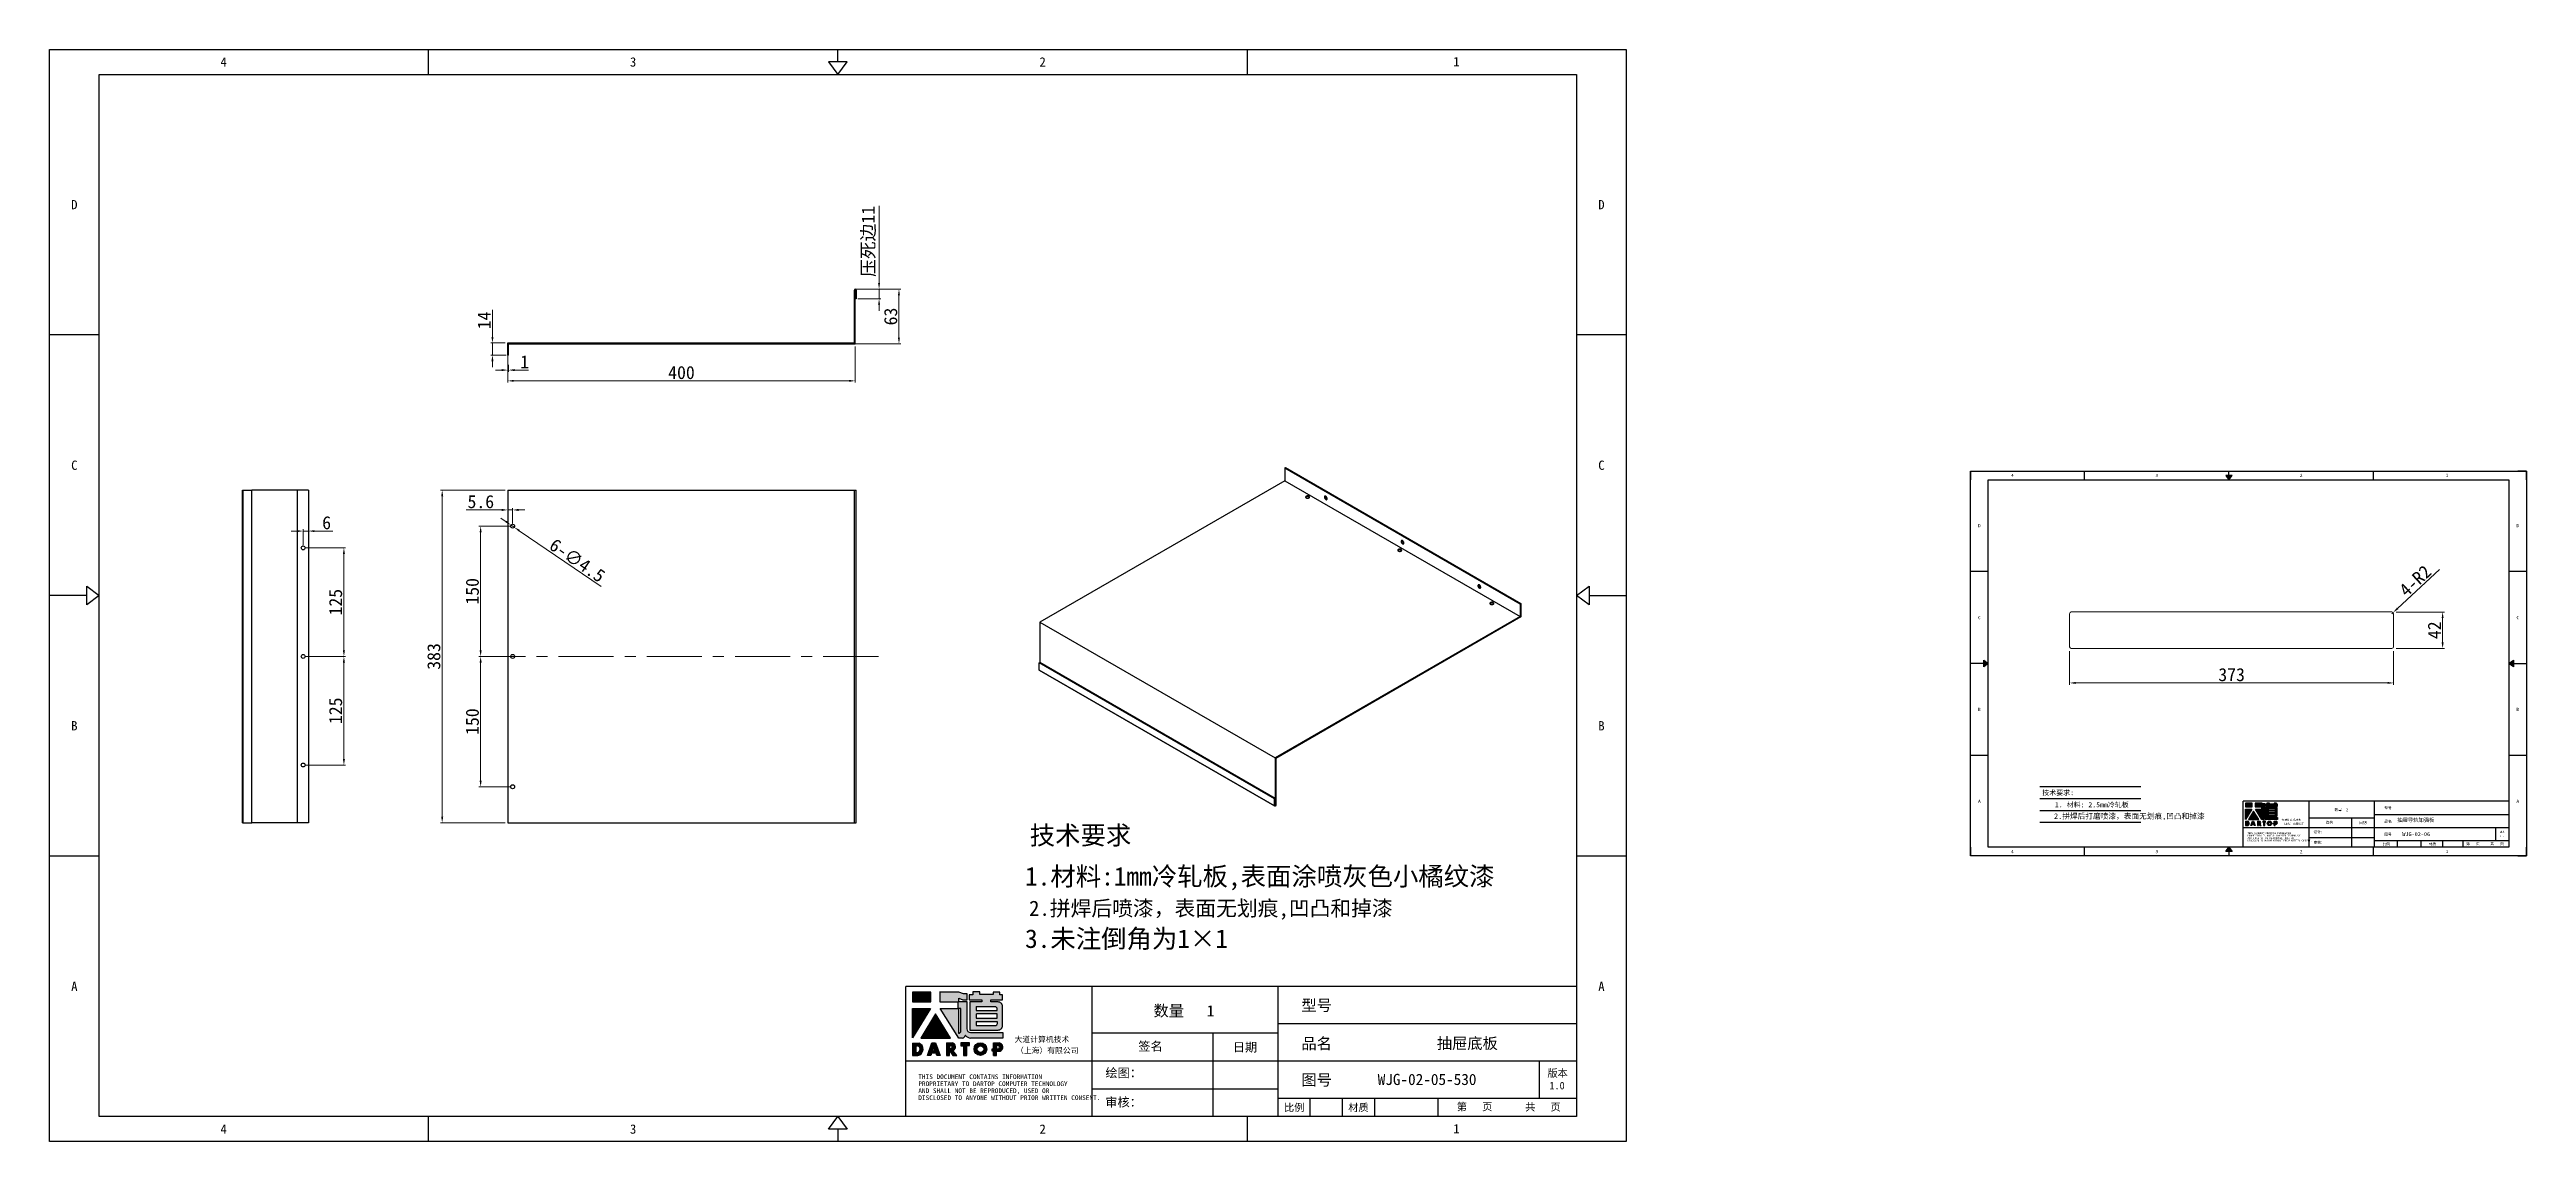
# Model space of a CAD drawing. Header units: millimetres. Extents: x 10653 to 40244, y 19163 to 29561.
# Drawn here: x 37393 to 40244, y 19447 to 20704 of the extents above; entities that cross this region are included whole.
import ezdxf
from ezdxf.enums import TextEntityAlignment as Align

# ---------------------------------------------------------------- set-up
doc = ezdxf.new("R2010")
doc.units = ezdxf.units.MM
doc.header["$PDSIZE"] = -1
doc.linetypes.add('CENTER', pattern=[50.8, 31.75, -6.35, 6.35, -6.35])
doc.linetypes.add('DOT', pattern=[0.25, 0, -0.25])
for name, color, linetype in [('02___PRT_ALL_AXES', 7, 'Continuous'), ('4', 7, 'Continuous'), ('print', 30, 'Continuous')]:
    doc.layers.add(name, color=color, linetype=linetype)
doc.layers.add('dim', color=2, linetype='Continuous', lineweight=9)
doc.styles.add('Dartop', font='')
doc.styles.add('HZ', font='')
doc.styles.add('hzHT', font='simhei.ttf')
doc.styles.get('Dartop').set_extended_font_data('FangSong_GB2312')
doc.styles.get('HZ').set_extended_font_data('SimSun')
doc.dimstyles.new('3', dxfattribs={"dimtxt": 15, "dimasz": 7, "dimexe": 2, "dimexo": 3, "dimgap": 2, "dimtad": 1, "dimzin": 9, "dimdsep": 46, "dimtxsty": 'Standard', "dimcen": 1, "dimadec": 1, "dimazin": 2, "dimtfac": 0.5, "dimtmove": 0, "dimatfit": 3, "dimfxl": 0, "dimtolj": 1, "dimlwd": 9, "dimlwe": 9, "dimarcsym": 0})

msp = doc.modelspace()

# ---------------------------------------------------------------- texts
at = {"color": 0}
for s, height, style, p in [('4', 10.714, 'Dartop', (37593.033, 20689.377)), ('3', 10.714, 'Dartop', (38064.456, 20689.377)), ('2', 10.714, 'Dartop', (38535.88, 20689.377)), ('1', 10.714, 'Dartop', (39012.187, 20689.717)), ('D', 10.714, 'Dartop', (37421.191, 20525.093)), ('D', 10.714, 'Dartop', (39179.145, 20525.093)), ('C', 10.714, 'Dartop', (37421.191, 20225.096)), ('C', 10.714, 'Dartop', (39179.145, 20225.096)), ('4', 3.777, 'Dartop', (39652.305, 20213.365)), ('3', 3.777, 'Dartop', (39818.493, 20213.365)), ('2', 3.777, 'Dartop', (39984.681, 20213.365)), ('1', 3.777, 'Dartop', (40152.591, 20213.484)), ('D', 3.777, 'Dartop', (39614.242, 20155.45)), ('D', 3.777, 'Dartop', (40233.963, 20155.45)), ('C', 3.777, 'Dartop', (39614.242, 20049.694)), ('C', 3.777, 'Dartop', (40233.963, 20049.694)), ('B', 3.777, 'Dartop', (39614.242, 19943.938)), ('B', 3.777, 'Dartop', (40233.963, 19943.938)), ('B', 10.714, 'Dartop', (37421.191, 19925.099)), ('B', 10.714, 'Dartop', (39179.145, 19925.099)), ('A', 3.777, 'Dartop', (39614.242, 19838.182)), ('数量  2', 3.0216, 'hzHT', (40030.858, 19828.277)), ('型号', 3.0216, 'hzHT', (40084.711, 19830.496)), ('抽屉导轨加强板', 4.3511, 'hzHT', (40116.625, 19816.702)), ('A', 3.777, 'Dartop', (40233.963, 19838.182)), ('签名', 3.0216, 'hzHT', (40017.285, 19813.877)), ('日期', 3.0216, 'hzHT', (40055.625, 19813.506)), ('比例', 3.0216, 'hzHT', (40082.604, 19789.002)), ('品名', 3.0216, 'hzHT', (40084.711, 19814.984)), ('图号', 3.0216, 'hzHT', (40084.711, 19800.215)), ('WJG-02-06', 4.5324, 'hzHT', (40117.103, 19800.403)), ('材质', 3.0216, 'hzHT', (40135.729, 19789.002)), ('第   页', 3.0216, 'hzHT', (40182.471, 19789.316)), ('共   页', 3.0216, 'hzHT', (40210.227, 19789.206)), ('版本', 1.8885, 'hzHT', (40216.192, 19802.952)), ('1.0', 1.8885, 'Dartop', (40215.965, 19797.905)), ('4', 3.777, 'Dartop', (39652.305, 19780.268)), ('3', 3.777, 'Dartop', (39818.493, 19780.268)), ('2', 3.777, 'Dartop', (39984.681, 19780.268)), ('1', 3.777, 'Dartop', (40152.591, 19780.388)), ('A', 10.714, 'Dartop', (37421.191, 19625.103)), ('A', 10.714, 'Dartop', (39179.145, 19625.103)), ('数量   1', 12.857, 'hzHT', (38698.559, 19597.006)), ('型号', 12.857, 'hzHT', (38851.323, 19603.3)), ('签名', 10.2856, 'hzHT', (38660.056, 19556.158)), ('日期', 10.2856, 'hzHT', (38768.816, 19555.103)), ('品名', 12.857, 'hzHT', (38851.323, 19559.298)), ('抽屉底板', 12.857, 'hzHT', (39024.77, 19559.54)), ('图号', 12.857, 'hzHT', (38851.323, 19517.403)), ('WJG-02-05-530', 12.85701, 'hzHT', (38978.43, 19517.962)), ('版本', 8.5713, 'hzHT', (39128.732, 19525.167)), ('1.0', 8.5713, 'hzHT', (39128.088, 19510.85)), ('比例', 8.5713, 'hzHT', (38825.46, 19485.595)), ('材质', 8.5713, 'hzHT', (38899.404, 19485.595)), ('第   页', 8.5713, 'hzHT', (39033.077, 19486.484)), ('共   页', 8.5713, 'hzHT', (39111.812, 19486.172)), ('4', 10.714, 'Dartop', (37593.033, 19460.819)), ('3', 10.714, 'Dartop', (38064.456, 19460.819)), ('2', 10.714, 'Dartop', (38535.88, 19460.819)), ('1', 10.714, 'Dartop', (39012.187, 19461.158))]:
    msp.add_text(s, height=height, dxfattribs=dict(at, style=style)).set_placement(p, align=Align.MIDDLE_CENTER)
at = {"style": 'HZ'}
for s, p in [('技术要求:', (39704.916, 19848.13)), ('     1. 材料: 2.5mm冷轧板', (39732.491, 19834.188))]:
    msp.add_text(s, height=5.733, dxfattribs=at).set_placement(p, align=Align.MIDDLE_CENTER)
at = {"color": 0, "style": 'hzHT'}
for s, height, p in [('2.拼焊后打磨喷漆，表面无划痕,凹凸和掉漆', 6.31572, (39700.227, 19824.249)), ('1.材料:1mm冷轧板,表面涂喷灰色小橘纹漆 ', 21.42835, (38515.615, 19762.59)), ('2.拼焊后喷漆，表面无划痕,凹凸和掉漆', 17.54367, (38520.241, 19723.789)), ('3.未注倒角为1×1', 21.4283, (38515.615, 19690.77))]:
    msp.add_text(s, height=height, dxfattribs=at).set_placement(p, align=Align.TOP_LEFT)
msp.add_text('技术要求', height=21.4283, dxfattribs=at).set_placement((38579.475, 19809.801), align=Align.TOP_CENTER)
for s, height, p in [('AND SHALL NOT BE REPRODUCED, USED OR', 1.8885, (39923.053, 19794.879)), ('THIS DOCUMENT CONTAINS INFORMATION', 1.8885, (39923.053, 19800.544)), ('DISCLOSED TO ANYONE WITHOUT PRIOR WRITTEN CONSENT.', 1.8885, (39923.053, 19792.046)), ('PROPRIETARY TO DARTOP COMPUTER TECHNOLOGY', 1.8885, (39923.053, 19797.712)), ('设计：', 3.0216, (39998.98, 19801.288)), ('审核：', 3.0216, (39998.935, 19789.39)), ('绘图：', 10.2856, (38608.132, 19520.447)), ('AND SHALL NOT BE REPRODUCED, USED OR', 5.35709, (38392.749, 19502.265)), ('THIS DOCUMENT CONTAINS INFORMATION', 5.35709, (38392.749, 19518.336)), ('PROPRIETARY TO DARTOP COMPUTER TECHNOLOGY', 5.35709, (38392.749, 19510.301)), ('DISCLOSED TO ANYONE WITHOUT PRIOR WRITTEN CONSENT.', 5.35709, (38392.749, 19494.229)), ('审核：', 10.2856, (38608.005, 19486.694))]:
    msp.add_text(s, height=height, dxfattribs=at).set_placement(p)
at = {"layer": '4', "color": 0, "style": 'hzHT'}
for s, height, p in [('大道计算机技术', 2.2662, (39962.112, 19815.544)), ('（上海）有限公司', 2.2662, (39962.682, 19811.028)), ('大道计算机技术', 6.4285, (38503.548, 19560.886)), ('（上海）有限公司', 6.4285, (38505.166, 19548.074))]:
    msp.add_text(s, height=height, dxfattribs=at).set_placement(p)

# ---------------------------------------------------------------- blocks, each defined once
blk = doc.blocks.new('dadao')
for p, q in [((48, 19.2), (44.9, 10.4)), ((44.9, 10.4), (51.2, 10.4)), ((51.2, 10.4), (48, 19.2))]:
    blk.add_line(p, q)
for points in [[(41.8, 121.6), (41.8, 143.7), (-0.4, 143.7), (-0.4, 121.6), (41.8, 121.6)], [(104.8, 122), (104.8, 130.3), (114.1, 126.3), (124.2, 126.3), (124.2, 139.6), (115.9, 139.6), (105.1, 143.9), (61.5, 143.9)], [(61.7, 144), (61.7, 121.3), (103.9, 121.3)], [(113.4, 38.7), (105.1, 38.7), (63, 106.5), (103.9, 106.5), (103.9, 120.9), (103.9, 121.3)], [(109.7, 53.6), (109.7, 106.2), (104.3, 106.2), (104.3, 50.4), (106.6, 50.4)], [(144.6, 94.4), (144.6, 84.8), (192, 84.8), (192, 94.1), (144.9, 94.1)], [(0, 28), (0, 0), (11.8, 0)], [(0.1, 28), (14, 28)], [(7.1, 21.8), (7.1, 6.1), (12, 6.1)], [(7.1, 21.8), (11.4, 21.8)], [(76.8, 28.2), (76.8, 0), (84.1, 0), (84.1, 11.1), (91.6, -0.1), (100.3, -0.1), (91.7, 11.1)], [(76.8, 28.2), (90.6, 28.2)], [(84, 22.7), (84, 15.3), (87.2, 15.3)], [(84, 22.7), (87.3, 22.7)], [(120.2, 45), (119.5, 45), (119.5, 44.6)], [(183.7, 0), (183.7, 9.6), (180.6, 9.6), (180.6, 14.9), (183.8, 14.9), (183.8, 28.1), (196.1, 28.1), (196.5, 28.1)], [(183.7, 0), (190.9, 0), (190.9, 9.6), (198.8, 9.6)], [(194.9, 22.3), (190.8, 22.3), (190.8, 15), (194.4, 15)]]:
    blk.add_lwpolyline(points)
for points in [[(104.8, 122), (123.4, 122), (123.4, 60, 0.414214), (131.4, 52), (204.8, 52), (204.8, 39.1), (131.7, 39.1)], [(144.3, 110.8), (144.3, 101.8), (192.3, 101.8), (192.3, 105.5, 0.414214), (187.3, 110.5), (144.3, 110.5)], [(144.6, 77), (144.6, 67.5), (187.6, 67.5, 0.414214), (192.6, 72.5), (192.6, 76.4), (144.6, 76.4)]]:
    blk.add_lwpolyline(points, format="xyb")
blk.add_lwpolyline([(137.1, 144.2), (137.1, 137.9), (128.3, 137.9), (128.3, 126.5), (157.3, 126.5), (157.3, 121.5), (130.3, 121.5), (130.3, 57.5), (194.4, 57.5, 0.414214), (204.4, 67.5), (204.4, 111.3, 0.414214), (194.4, 121.3), (177.5, 121.3), (177.5, 126.3), (204.7, 126.3), (204.7, 137.7), (198.2, 137.7), (198.2, 143.9), (183.3, 143.9), (183.3, 138), (153, 138), (153, 144.2), (137.1, 144.2)], format="xyb", close=True)
for points in [[(-0.3, 106.2), (40.4, 106.2), (-0.3, 39.7), (-0.3, 106.2)], [(51.7, 94.1), (18.4, 39.3), (86.2, 39.3)], [(43.8, 28.2), (51.8, 28.2), (62.6, -0.1), (55, -0.1), (53.2, 5), (42.9, 5), (41.1, 0), (33.6, 0)], [(110, 28.1), (110, 21.9), (116, 21.9), (116, -0.1), (123.2, -0.1), (123.2, 22), (129.2, 22), (129.2, 28.1), (110, 28.1)]]:
    blk.add_lwpolyline(points, close=True)
for radius in [14.5, 7.44]:
    blk.add_circle((154.2, 14.2), radius)
for centre, radius, start, end in [((8.5, 13.9), 8.49, 294.2143, 69.7177), ((9.6, 14.2), 14.4, 278.6604, 72.3203), ((86.4, 19), 3.8, 282.527, 76.7196), ((88.6, 19.4), 8.95, 290.6073, 77.2124), ((99.2, 60.7), 12.6, 305.6399, 325.969), ((111.6, 46.7), 8.19, 282.9811, 347.6627), ((136, 61.7), 22.9, 226.7358, 259.3209), ((193.7, 18.7), 3.8, 280.9891, 72.5513), ((195.7, 18.6), 9.51, 288.8959, 85.2442)]:
    blk.add_arc(centre, radius, start, end)
blk = doc.blocks.new('*D260')
at = {"layer": 'Defpoints', "color": 0, "lineweight": 9, "transparency": 16777216}
for p in [(39718.1, 20014.1), (40091.1, 20014.1), (40091.1, 19974.4)]:
    blk.add_point(p, dxfattribs=at)
at = {"layer": 'dim', "color": 0, "lineweight": 9, "transparency": 16777216}
for p, q in [((39718.1, 20011.1), (39718.1, 19972.4)), ((40091.1, 20011.1), (40091.1, 19972.4)), ((39725.1, 19974.4), (40084.1, 19974.4))]:
    blk.add_line(p, q, dxfattribs=at)
for points in [[(39725.1, 19975.6), (39725.1, 19973.3), (39718.1, 19974.4)], [(40084.1, 19975.6), (40084.1, 19973.3), (40091.1, 19974.4)]]:
    blk.add_solid(points, dxfattribs=at)
at = {"layer": 'dim', "color": 0, "lineweight": 9, "transparency": 16777216, "insert": (39904.6, 19983.9), "char_height": 15, "attachment_point": 5}
blk.add_mtext('\\A1;373', dxfattribs=at)
blk = doc.blocks.new('*D261')
at = {"layer": 'Defpoints', "color": 0, "lineweight": 9, "transparency": 16777216}
for p in [(40091.1, 20056.1), (40147.5, 20056.1), (40091.1, 20014.1)]:
    blk.add_point(p, dxfattribs=at)
at = {"layer": 'dim', "color": 0, "lineweight": 9, "transparency": 16777216}
for p, q in [((40094.1, 20056.1), (40149.5, 20056.1)), ((40147.5, 20021.1), (40147.5, 20049.1)), ((40094.1, 20014.1), (40149.5, 20014.1))]:
    blk.add_line(p, q, dxfattribs=at)
for points in [[(40146.4, 20049.1), (40148.7, 20049.1), (40147.5, 20056.1)], [(40146.4, 20021.1), (40148.7, 20021.1), (40147.5, 20014.1)]]:
    blk.add_solid(points, dxfattribs=at)
at = {"layer": 'dim', "color": 0, "lineweight": 9, "transparency": 16777216, "insert": (40138, 20035.1), "char_height": 15, "attachment_point": 5, "rotation": 90}
blk.add_mtext('\\A1;42', dxfattribs=at)
blk = doc.blocks.new('*D262')
at = {"layer": 'Defpoints', "color": 0, "lineweight": 9, "transparency": 16777216}
for p in [(40089.1, 20054.1), (40090.6, 20055.5)]:
    blk.add_point(p, dxfattribs=at)
at = {"layer": 'dim', "color": 0, "lineweight": 9, "transparency": 16777216}
for p, q in [((40144, 20105.2), (40095.7, 20060.3)), ((40089.1, 20054.1), (40090.6, 20055.5))]:
    blk.add_line(p, q, dxfattribs=at)
blk.add_solid([(40094.9, 20061.1), (40096.5, 20059.4), (40090.6, 20055.5)], dxfattribs=at)
at = {"layer": 'dim', "color": 0, "lineweight": 9, "transparency": 16777216, "insert": (40115.9, 20092.1), "char_height": 15, "attachment_point": 5, "rotation": 42.9571}
blk.add_mtext('\\A1;4-R2', dxfattribs=at)
blk = doc.blocks.new('*U244')
at = {"color": 254, "linetype": 'Continuous', "extrusion": (0, 0, -1)}
for points in [[(-17, 0.33), (-16.81, 0.25), (-17, 0.5)], [(-17, 0.33), (-17.19, 0.25), (-16.81, 0.25)], [(-17, 0.33), (-17, 0.5), (-17.19, 0.25)]]:
    blk.add_solid(points, dxfattribs=at)
blk = doc.blocks.new('*U243')
at = {"color": 254, "linetype": 'Continuous', "extrusion": (0, 0, -1)}
for points in [[(-33.17, 11), (-33, 11), (-33.25, 11.19)], [(-33.17, 11), (-33.25, 10.81), (-33, 11)], [(-33.17, 11), (-33.25, 11.19), (-33.25, 10.81)]]:
    blk.add_solid(points, dxfattribs=at)
blk = doc.blocks.new('*U245')
at = {"color": 254, "linetype": 'Continuous'}
for points in [[(17, 21.67), (17.19, 21.75), (16.81, 21.75)], [(17, 21.67), (16.81, 21.75), (17, 21.5)], [(17, 21.67), (17, 21.5), (17.19, 21.75)]]:
    blk.add_solid(points, dxfattribs=at)
blk = doc.blocks.new('*U242')
at = {"color": 254, "linetype": 'Continuous', "extrusion": (0, 0, -1)}
for points in [[(-0.83, 11), (-0.75, 10.81), (-0.75, 11.19)], [(-0.83, 11), (-0.75, 11.19), (-1, 11)], [(-0.83, 11), (-1, 11), (-0.75, 10.81)]]:
    blk.add_solid(points, dxfattribs=at)
blk = doc.blocks.new('*D279')
at = {"layer": 'Defpoints', "color": 0, "lineweight": 9, "transparency": 16777216}
for p in [(37925.7, 20154.9), (37888.9, 20004.9), (37925.7, 20004.9)]:
    blk.add_point(p, dxfattribs=at)
at = {"layer": 'dim', "color": 0, "lineweight": 9, "transparency": 16777216}
for p, q in [((37922.7, 20154.9), (37886.9, 20154.9)), ((37888.9, 20147.9), (37888.9, 20011.9)), ((37922.7, 20004.9), (37886.9, 20004.9))]:
    blk.add_line(p, q, dxfattribs=at)
for points in [[(37887.7, 20147.9), (37890.1, 20147.9), (37888.9, 20154.9)], [(37887.7, 20011.9), (37890.1, 20011.9), (37888.9, 20004.9)]]:
    blk.add_solid(points, dxfattribs=at)
at = {"layer": 'dim', "color": 0, "lineweight": 9, "transparency": 16777216, "insert": (37879.4, 20079.9), "char_height": 15, "attachment_point": 5, "rotation": 90}
blk.add_mtext('\\A1;150', dxfattribs=at)
blk = doc.blocks.new('*D280')
at = {"layer": 'Defpoints', "color": 0, "lineweight": 9, "transparency": 16777216}
for p in [(37925.7, 20004.9), (37888.9, 19854.9), (37925.7, 19854.9)]:
    blk.add_point(p, dxfattribs=at)
at = {"layer": 'dim', "color": 0, "lineweight": 9, "transparency": 16777216}
for p, q in [((37922.7, 20004.9), (37886.9, 20004.9)), ((37888.9, 19997.9), (37888.9, 19861.9)), ((37922.7, 19854.9), (37886.9, 19854.9))]:
    blk.add_line(p, q, dxfattribs=at)
for points in [[(37887.7, 19997.9), (37890.1, 19997.9), (37888.9, 20004.9)], [(37887.7, 19861.9), (37890.1, 19861.9), (37888.9, 19854.9)]]:
    blk.add_solid(points, dxfattribs=at)
at = {"layer": 'dim', "color": 0, "lineweight": 9, "transparency": 16777216, "insert": (37879.4, 19929.9), "char_height": 15, "attachment_point": 5, "rotation": 90}
blk.add_mtext('\\A1;150', dxfattribs=at)
blk = doc.blocks.new('*D281')
at = {"layer": 'Defpoints', "color": 0, "lineweight": 9, "transparency": 16777216}
for p in [(37920.1, 20196.4), (37844.6, 19813.4), (37920.1, 19813.4)]:
    blk.add_point(p, dxfattribs=at)
at = {"layer": 'dim', "color": 0, "lineweight": 9, "transparency": 16777216}
for p, q in [((37917.1, 20196.4), (37842.6, 20196.4)), ((37844.6, 20189.4), (37844.6, 19820.4)), ((37917.1, 19813.4), (37842.6, 19813.4))]:
    blk.add_line(p, q, dxfattribs=at)
for points in [[(37843.5, 20189.4), (37845.8, 20189.4), (37844.6, 20196.4)], [(37843.5, 19820.4), (37845.8, 19820.4), (37844.6, 19813.4)]]:
    blk.add_solid(points, dxfattribs=at)
at = {"layer": 'dim', "color": 0, "lineweight": 9, "transparency": 16777216, "insert": (37835.1, 20004.9), "char_height": 15, "attachment_point": 5, "rotation": 90}
blk.add_mtext('\\A1;383', dxfattribs=at)
blk = doc.blocks.new('*D282')
at = {"layer": 'Defpoints', "color": 0, "lineweight": 9, "transparency": 16777216}
for p in [(37923.9, 20156.2), (37927.6, 20153.6)]:
    blk.add_point(p, dxfattribs=at)
at = {"layer": 'dim', "color": 0, "lineweight": 9, "transparency": 16777216}
for p, q in [((37918.1, 20160.1), (37912.3, 20164.1)), ((37923.9, 20156.2), (37927.6, 20153.6)), ((38027.5, 20085.4), (37933.4, 20149.7))]:
    blk.add_line(p, q, dxfattribs=at)
for points in [[(37918.8, 20161.1), (37917.4, 20159.2), (37923.9, 20156.2)], [(37934, 20150.7), (37932.7, 20148.7), (37927.6, 20153.6)]]:
    blk.add_solid(points, dxfattribs=at)
at = {"layer": 'dim', "color": 0, "lineweight": 9, "transparency": 16777216, "insert": (38000.2, 20115.5), "char_height": 15, "attachment_point": 5, "rotation": 325.652}
blk.add_mtext('\\A1;6-∅4.5', dxfattribs=at)
blk = doc.blocks.new('*D283')
at = {"layer": 'Defpoints', "color": 0, "lineweight": 9, "transparency": 16777216}
for p in [(37902.5, 20365.8), (37920.1, 20365.8), (37921.1, 20351.8)]:
    blk.add_point(p, dxfattribs=at)
at = {"layer": 'dim', "color": 0, "lineweight": 9, "transparency": 16777216}
for p, q in [((37902.5, 20372.8), (37902.5, 20403.8)), ((37917.1, 20365.8), (37900.5, 20365.8)), ((37902.5, 20351.8), (37902.5, 20365.8)), ((37918.1, 20351.8), (37900.5, 20351.8)), ((37902.5, 20344.8), (37902.5, 20337.8))]:
    blk.add_line(p, q, dxfattribs=at)
for points in [[(37901.3, 20372.8), (37903.7, 20372.8), (37902.5, 20365.8)], [(37901.3, 20344.8), (37903.7, 20344.8), (37902.5, 20351.8)]]:
    blk.add_solid(points, dxfattribs=at)
at = {"layer": 'dim', "color": 0, "lineweight": 9, "transparency": 16777216, "insert": (37893, 20391.8), "char_height": 15, "attachment_point": 5, "rotation": 90}
blk.add_mtext('\\A1;14', dxfattribs=at)
blk = doc.blocks.new('*D284')
at = {"layer": 'Defpoints', "color": 0, "lineweight": 9, "transparency": 16777216}
for p in [(37920.1, 20365.8), (38320.1, 20364.8), (38320.1, 20322.2)]:
    blk.add_point(p, dxfattribs=at)
at = {"layer": 'dim', "color": 0, "lineweight": 9, "transparency": 16777216}
for p, q in [((37920.1, 20362.8), (37920.1, 20320.2)), ((38320.1, 20361.8), (38320.1, 20320.2)), ((37927.1, 20322.2), (38313.1, 20322.2))]:
    blk.add_line(p, q, dxfattribs=at)
for points in [[(37927.1, 20323.4), (37927.1, 20321.1), (37920.1, 20322.2)], [(38313.1, 20323.4), (38313.1, 20321.1), (38320.1, 20322.2)]]:
    blk.add_solid(points, dxfattribs=at)
at = {"layer": 'dim', "color": 0, "lineweight": 9, "transparency": 16777216, "insert": (38120.1, 20331.7), "char_height": 15, "attachment_point": 5}
blk.add_mtext('\\A1;400', dxfattribs=at)
blk = doc.blocks.new('*D285')
at = {"layer": 'Defpoints', "color": 0, "lineweight": 9, "transparency": 16777216}
for p in [(38317.1, 20427.8), (38370.5, 20427.8), (38316.6, 20364.8)]:
    blk.add_point(p, dxfattribs=at)
at = {"layer": 'dim', "color": 0, "lineweight": 9, "transparency": 16777216}
for p, q in [((38320.1, 20427.8), (38372.5, 20427.8)), ((38370.5, 20371.8), (38370.5, 20420.8)), ((38319.6, 20364.8), (38372.5, 20364.8))]:
    blk.add_line(p, q, dxfattribs=at)
for points in [[(38369.3, 20420.8), (38371.6, 20420.8), (38370.5, 20427.8)], [(38369.3, 20371.8), (38371.6, 20371.8), (38370.5, 20364.8)]]:
    blk.add_solid(points, dxfattribs=at)
at = {"layer": 'dim', "color": 0, "lineweight": 9, "transparency": 16777216, "insert": (38361, 20396.3), "char_height": 15, "attachment_point": 5, "rotation": 90}
blk.add_mtext('\\A1;63', dxfattribs=at)
blk = doc.blocks.new('*D286')
at = {"layer": 'Defpoints', "color": 0, "lineweight": 9, "transparency": 16777216}
for p in [(38320.1, 20427.8), (38320.1, 20416.8), (38347.6, 20427.8)]:
    blk.add_point(p, dxfattribs=at)
at = {"layer": 'dim', "color": 0, "lineweight": 9, "transparency": 16777216}
for p, q in [((38347.6, 20434.8), (38347.6, 20523.9)), ((38323.1, 20427.8), (38349.6, 20427.8)), ((38323.1, 20416.8), (38349.6, 20416.8)), ((38347.6, 20416.8), (38347.6, 20427.8)), ((38347.6, 20409.8), (38347.6, 20402.8))]:
    blk.add_line(p, q, dxfattribs=at)
for points in [[(38346.4, 20434.8), (38348.7, 20434.8), (38347.6, 20427.8)], [(38346.4, 20409.8), (38348.7, 20409.8), (38347.6, 20416.8)]]:
    blk.add_solid(points, dxfattribs=at)
at = {"layer": 'dim', "color": 0, "lineweight": 9, "transparency": 16777216, "insert": (38335.8, 20482.8), "char_height": 15, "attachment_point": 5, "rotation": 90}
blk.add_mtext('\\A1;{\\fSimSun|b0|i0|c134|p2;压死边}11', dxfattribs=at)
blk = doc.blocks.new('*D287')
at = {"layer": 'Defpoints', "color": 0, "lineweight": 9, "transparency": 16777216}
for p in [(37920.1, 20343.8), (37921.1, 20343.8), (37921.1, 20334.6)]:
    blk.add_point(p, dxfattribs=at)
at = {"layer": 'dim', "color": 0, "lineweight": 9, "transparency": 16777216}
for p, q in [((37913.1, 20334.6), (37906.1, 20334.6)), ((37920.1, 20340.8), (37920.1, 20332.6)), ((37920.1, 20334.6), (37921.1, 20334.6)), ((37921.1, 20340.8), (37921.1, 20332.6)), ((37928.1, 20334.6), (37944.1, 20334.6))]:
    blk.add_line(p, q, dxfattribs=at)
for points in [[(37913.1, 20335.8), (37913.1, 20333.4), (37920.1, 20334.6)], [(37928.1, 20335.8), (37928.1, 20333.4), (37921.1, 20334.6)]]:
    blk.add_solid(points, dxfattribs=at)
at = {"layer": 'dim', "color": 0, "lineweight": 9, "transparency": 16777216, "insert": (37939.6, 20344.1), "char_height": 15, "attachment_point": 5}
blk.add_mtext('\\A1;1', dxfattribs=at)
blk = doc.blocks.new('*D288')
at = {"layer": 'Defpoints', "color": 0, "lineweight": 9, "transparency": 16777216}
for p in [(37684.6, 20129.9), (37684.6, 20004.9), (37731.5, 20004.9)]:
    blk.add_point(p, dxfattribs=at)
at = {"layer": 'dim', "color": 0, "lineweight": 9, "transparency": 16777216}
for p, q in [((37687.6, 20129.9), (37733.5, 20129.9)), ((37731.5, 20122.9), (37731.5, 20011.9)), ((37687.6, 20004.9), (37733.5, 20004.9))]:
    blk.add_line(p, q, dxfattribs=at)
for points in [[(37730.3, 20122.9), (37732.7, 20122.9), (37731.5, 20129.9)], [(37730.3, 20011.9), (37732.7, 20011.9), (37731.5, 20004.9)]]:
    blk.add_solid(points, dxfattribs=at)
at = {"layer": 'dim', "color": 0, "lineweight": 9, "transparency": 16777216, "insert": (37722, 20067.4), "char_height": 15, "attachment_point": 5, "rotation": 90}
blk.add_mtext('\\A1;125', dxfattribs=at)
blk = doc.blocks.new('*D289')
at = {"layer": 'Defpoints', "color": 0, "lineweight": 9, "transparency": 16777216}
for p in [(37690.6, 20149.3), (37684.6, 20129.9), (37690.6, 20129.9)]:
    blk.add_point(p, dxfattribs=at)
at = {"layer": 'dim', "color": 0, "lineweight": 9, "transparency": 16777216}
for p, q in [((37677.6, 20149.3), (37670.6, 20149.3)), ((37684.6, 20132.9), (37684.6, 20151.3)), ((37684.6, 20149.3), (37690.6, 20149.3)), ((37690.6, 20132.9), (37690.6, 20151.3)), ((37697.6, 20149.3), (37718.6, 20149.3))]:
    blk.add_line(p, q, dxfattribs=at)
for points in [[(37677.6, 20150.4), (37677.6, 20148.1), (37684.6, 20149.3)], [(37697.6, 20150.4), (37697.6, 20148.1), (37690.6, 20149.3)]]:
    blk.add_solid(points, dxfattribs=at)
at = {"layer": 'dim', "color": 0, "lineweight": 9, "transparency": 16777216, "insert": (37711.6, 20158.8), "char_height": 15, "attachment_point": 5}
blk.add_mtext('\\A1;6', dxfattribs=at)
blk = doc.blocks.new('*D290')
at = {"layer": 'Defpoints', "color": 0, "lineweight": 9, "transparency": 16777216}
for p in [(37684.6, 20004.9), (37684.6, 19879.9), (37731.5, 19879.9)]:
    blk.add_point(p, dxfattribs=at)
at = {"layer": 'dim', "color": 0, "lineweight": 9, "transparency": 16777216}
for p, q in [((37687.6, 20004.9), (37733.5, 20004.9)), ((37731.5, 19997.9), (37731.5, 19886.9)), ((37687.6, 19879.9), (37733.5, 19879.9))]:
    blk.add_line(p, q, dxfattribs=at)
for points in [[(37730.3, 19997.9), (37732.7, 19997.9), (37731.5, 20004.9)], [(37730.3, 19886.9), (37732.7, 19886.9), (37731.5, 19879.9)]]:
    blk.add_solid(points, dxfattribs=at)
at = {"layer": 'dim', "color": 0, "lineweight": 9, "transparency": 16777216, "insert": (37722, 19942.4), "char_height": 15, "attachment_point": 5, "rotation": 90}
blk.add_mtext('\\A1;125', dxfattribs=at)
blk = doc.blocks.new('*D291')
at = {"layer": 'Defpoints', "color": 0, "lineweight": 9, "transparency": 16777216}
for p in [(37920.1, 20173.6), (37920.1, 20168.7), (37925.7, 20154.9)]:
    blk.add_point(p, dxfattribs=at)
at = {"layer": 'dim', "color": 0, "lineweight": 9, "transparency": 16777216}
for p, q in [((37913.1, 20173.6), (37872.1, 20173.6)), ((37920.1, 20171.7), (37920.1, 20175.6)), ((37925.7, 20173.6), (37920.1, 20173.6)), ((37925.7, 20157.9), (37925.7, 20175.6)), ((37932.7, 20173.6), (37939.7, 20173.6))]:
    blk.add_line(p, q, dxfattribs=at)
for points in [[(37913.1, 20174.8), (37913.1, 20172.4), (37920.1, 20173.6)], [(37932.7, 20174.8), (37932.7, 20172.4), (37925.7, 20173.6)]]:
    blk.add_solid(points, dxfattribs=at)
at = {"layer": 'dim', "color": 0, "lineweight": 9, "transparency": 16777216, "insert": (37889.1, 20183.1), "char_height": 15, "attachment_point": 5}
blk.add_mtext('\\A1;5.6', dxfattribs=at)

# ---------------------------------------------------------------- dimensions: what is measured, and where the dimension line sits
at = {"layer": 'dim', "lineweight": 9}
dim = msp.add_linear_dim(base=(38347.572, 20427.802), p1=(38320.136, 20416.802), p2=(38320.136, 20427.802), angle=90, text='{\\fSimSun|b0|i0|c134|p2;压死边}<>', dimstyle='3', dxfattribs=at)
dim.commit()
dim.dimension.update_dxf_attribs({"geometry": '*D286', "text_midpoint": (38335.822, 20482.843)})
for base, p1, p2, picture, middle in [((38370.454, 20427.802), (38316.585, 20364.802), (38317.145, 20427.802), '*D285', (38360.954, 20396.302)), ((37902.498, 20365.802), (37921.136, 20351.802), (37920.136, 20365.802), '*D283', (37892.998, 20391.802)), ((37888.893, 20004.907), (37925.736, 20154.907), (37925.736, 20004.907), '*D279', (37879.393, 20079.907)), ((37731.486, 20004.907), (37684.612, 20129.907), (37684.612, 20004.907), '*D288', (37721.986, 20067.407)), ((40147.542, 20056.13), (40091.092, 20014.13), (40091.092, 20056.13), '*D261', (40138.042, 20035.13)), ((37731.486, 19879.907), (37684.612, 20004.907), (37684.612, 19879.907), '*D290', (37721.986, 19942.407)), ((37888.893, 19854.907), (37925.736, 20004.907), (37925.736, 19854.907), '*D280', (37879.393, 19929.907))]:
    dim = msp.add_linear_dim(base=base, p1=p1, p2=p2, angle=90, dimstyle='3', dxfattribs=at)
    dim.commit()
    dim.dimension.update_dxf_attribs({"geometry": picture, "text_midpoint": middle})
for base, p1, p2, picture, middle in [((38320.136, 20322.248), (37920.136, 20365.802), (38320.136, 20364.802), '*D284', (38120.136, 20331.748)), ((37921.136, 20334.59), (37920.136, 20343.802), (37921.136, 20343.802), '*D287', (37939.636, 20344.09)), ((37920.136, 20173.586), (37925.736, 20154.907), (37920.136, 20168.735), '*D291', (37889.136, 20183.086)), ((37690.612, 20149.282), (37684.612, 20129.907), (37690.612, 20129.907), '*D289', (37711.612, 20158.782)), ((40091.092, 19974.419), (39718.092, 20014.13), (40091.092, 20014.13), '*D260', (39904.592, 19983.919))]:
    dim = msp.add_linear_dim(base=base, p1=p1, p2=p2, dimstyle='3', dxfattribs=at)
    dim.commit()
    dim.dimension.update_dxf_attribs({"geometry": picture, "text_midpoint": middle})
dim = msp.add_linear_dim(base=(37844.645, 19813.407), p1=(37920.136, 20196.407), p2=(37920.136, 19813.407), angle=90, dimstyle='3', dxfattribs=at)
dim.commit()
dim.dimension.update_dxf_attribs({"geometry": '*D281', "text_midpoint": (37844.645, 20004.907), "dimtype": 160})
dim = msp.add_diameter_dim_2p(p1=(37923.878, 20156.177), p2=(37927.594, 20153.638), text='6-<>', dimstyle='3', dxfattribs=at)
dim.commit()
dim.dimension.update_dxf_attribs({"geometry": '*D282', "text_midpoint": (37994.873, 20107.66), "dimtype": 163})
dim = msp.add_radius_dim(center=(40089.092, 20054.13), mpoint=(40090.556, 20055.493), text='4-<>', dimstyle='3', dxfattribs=at)
dim.commit()
dim.dimension.update_dxf_attribs({"geometry": '*D262', "text_midpoint": (40115.918, 20092.089)})

# ---------------------------------------------------------------- hatches: boundary and pattern name
for points in [[(39928.194, 19835.843), (39920.661, 19835.843), (39920.661, 19831.907), (39928.194, 19831.907)], [(39927.952, 19829.153), (39920.681, 19829.153), (39920.681, 19817.281)], [(39929.967, 19826.999), (39924.024, 19817.202), (39936.127, 19817.202)], [(39943.812, 19815.198), (39940.372, 19815.198), (39940.372, 19814.107), (39941.445, 19814.107), (39941.445, 19810.174), (39942.73, 19810.174), (39942.73, 19814.109), (39943.812, 19814.109)], [(38407.335, 19618.467), (38385.964, 19618.467), (38385.964, 19607.302), (38407.335, 19607.302)], [(38406.647, 19599.49), (38386.022, 19599.49), (38386.022, 19565.814)], [(38412.364, 19593.379), (38395.504, 19565.59), (38429.836, 19565.59)], [(38451.636, 19559.904), (38441.879, 19559.904), (38441.879, 19556.808), (38444.923, 19556.808), (38444.923, 19545.653), (38448.568, 19545.653), (38448.568, 19556.816), (38451.636, 19556.816)]]:
    msp.add_hatch(color=0).paths.add_polyline_path(points)
h = msp.add_hatch(color=0)
h.paths.add_polyline_path([(39939.453, 19833.451), (39941.116, 19832.733), (39942.913, 19832.733), (39942.913, 19835.112), (39941.43, 19835.112), (39939.498, 19835.875), (39931.754, 19835.875), (39931.754, 19831.851), (39939.289, 19831.851), (39939.289, 19831.77), (39939.289, 19829.198), (39931.982, 19829.198), (39939.497, 19817.104), (39940.986, 19817.104, 0.27937482), (39942.072, 19818.16), (39942.072, 19818.216), (39942.203, 19818.216, 0.14314537), (39944.252, 19817.174), (39957.31, 19817.174), (39957.31, 19819.467), (39944.196, 19819.467, -0.41421356), (39942.768, 19820.896), (39942.768, 19831.978), (39939.453, 19831.978)])
h.paths.add_polyline_path([(39939.365, 19829.147), (39940.322, 19829.146), (39940.322, 19819.76, -0.08893574), (39939.767, 19819.189), (39939.361, 19819.189)], flags=16)
h = msp.add_hatch(color=0)
h.paths.add_polyline_path([(39957.288, 19834.779), (39956.126, 19834.779), (39956.126, 19835.884), (39953.47, 19835.884), (39953.47, 19834.834), (39948.048, 19834.834), (39948.048, 19835.939), (39945.209, 19835.939), (39945.209, 19834.813), (39943.64, 19834.813), (39943.64, 19832.776), (39948.818, 19832.776), (39948.818, 19831.875), (39943.993, 19831.875), (39943.993, 19820.465), (39955.447, 19820.465, 0.41421356), (39957.232, 19822.25), (39957.232, 19830.064, 0.41421356), (39955.447, 19831.85), (39952.419, 19831.85), (39952.419, 19832.734), (39957.288, 19832.734)])
h.paths.add_polyline_path([(39954.182, 19829.915, -0.41421356), (39955.075, 19829.022), (39955.075, 19828.368), (39946.499, 19828.368), (39946.499, 19829.915)], flags=16)
h.paths.add_polyline_path([(39955.019, 19826.986), (39955.019, 19825.328), (39946.555, 19825.328), (39946.555, 19826.986)], flags=16)
h.paths.add_polyline_path([(39955.13, 19823.836), (39955.13, 19823.126, -0.41421356), (39954.237, 19822.233), (39946.555, 19822.233), (39946.555, 19823.836)], flags=16)
h = msp.add_hatch(color=0)
h.paths.add_polyline_path([(39923.229, 19815.18), (39920.734, 19815.18), (39920.734, 19810.189), (39922.835, 19810.189, 0.79301591)])
h.paths.add_polyline_path([(39922.872, 19811.282), (39922, 19811.282), (39922, 19814.087), (39922.776, 19814.087, -0.67136089)], flags=16)
h = msp.add_hatch(color=0)
h.paths.add_polyline_path([(39929.986, 19815.221), (39928.563, 19815.221), (39926.732, 19810.184), (39928.08, 19810.184), (39928.398, 19811.077), (39930.225, 19811.077), (39930.549, 19810.173), (39931.908, 19810.173)])
h.paths.add_polyline_path([(39929.875, 19812.039), (39928.744, 19812.039), (39929.299, 19813.622)], flags=16)
h = msp.add_hatch(color=0)
h.paths.add_polyline_path([(39936.906, 19815.218), (39934.452, 19815.218), (39934.452, 19810.181), (39935.749, 19810.181), (39935.749, 19812.178), (39937.081, 19810.163), (39938.648, 19810.163), (39937.114, 19812.165, 0.74405494)])
h.paths.add_polyline_path([(39935.737, 19812.923), (39935.737, 19814.246), (39936.317, 19814.246, -0.79680897), (39936.308, 19812.923)], flags=16)
h = msp.add_hatch(color=0)
h.paths.add_polyline_path([(39945.681, 19812.717, 1), (39950.853, 19812.717, 1)])
h.paths.add_polyline_path([(39949.596, 19812.717, -1), (39946.939, 19812.717, -1)], flags=16)
h = msp.add_hatch(color=0)
h.paths.add_polyline_path([(39955.813, 19815.206), (39955.739, 19815.206), (39953.552, 19815.206), (39953.552, 19812.855), (39952.972, 19812.855), (39952.972, 19811.901), (39953.543, 19811.901), (39953.543, 19810.19), (39954.819, 19810.19), (39954.819, 19811.908), (39956.222, 19811.908, 0.81230381)])
h.paths.add_polyline_path([(39954.8, 19812.862), (39954.8, 19814.176), (39955.527, 19814.176, -0.77821343), (39955.453, 19812.862)], flags=16)
h = msp.add_hatch(color=0)
h.paths.add_polyline_path([(38439.272, 19611.682), (38443.988, 19609.644), (38449.088, 19609.644), (38449.088, 19616.393), (38444.881, 19616.393), (38439.399, 19618.558), (38417.433, 19618.558), (38417.433, 19607.144), (38438.806, 19607.144), (38438.806, 19606.913), (38438.806, 19599.618), (38418.08, 19599.618), (38439.398, 19565.311), (38443.619, 19565.311, 0.27937482), (38446.701, 19568.307), (38446.701, 19568.465), (38447.073, 19568.465, 0.14314537), (38452.885, 19565.508), (38489.927, 19565.508), (38489.927, 19572.014), (38452.727, 19572.014, -0.41421356), (38448.675, 19576.066), (38448.675, 19607.504), (38439.272, 19607.504)])
h.paths.add_polyline_path([(38439.021, 19599.472), (38441.737, 19599.471), (38441.737, 19572.844, -0.08893574), (38440.163, 19571.226), (38439.012, 19571.226)], flags=16)
h = msp.add_hatch(color=0)
h.paths.add_polyline_path([(38489.863, 19615.448), (38486.568, 19615.448), (38486.568, 19618.583), (38479.034, 19618.583), (38479.034, 19615.605), (38463.654, 19615.605), (38463.654, 19618.74), (38455.599, 19618.74), (38455.599, 19615.547), (38451.148, 19615.547), (38451.148, 19609.767), (38465.836, 19609.767), (38465.836, 19607.21), (38452.15, 19607.21), (38452.15, 19574.844), (38484.641, 19574.844, 0.41421356), (38489.706, 19579.909), (38489.706, 19602.074, 0.41421356), (38484.641, 19607.139), (38476.052, 19607.139), (38476.052, 19609.648), (38489.863, 19609.648)])
h.paths.add_polyline_path([(38481.053, 19601.652, -0.41421356), (38483.586, 19599.12), (38483.586, 19597.262), (38459.26, 19597.262), (38459.26, 19601.652)], flags=16)
h.paths.add_polyline_path([(38483.428, 19593.343), (38483.428, 19588.64), (38459.417, 19588.64), (38459.417, 19593.343)], flags=16)
h.paths.add_polyline_path([(38483.742, 19584.407), (38483.742, 19582.393, -0.41421356), (38481.21, 19579.861), (38459.417, 19579.861), (38459.417, 19584.407)], flags=16)
h = msp.add_hatch(color=0)
h.paths.add_polyline_path([(38393.249, 19559.853), (38386.173, 19559.853), (38386.173, 19545.696), (38392.133, 19545.696, 0.79301591)])
h.paths.add_polyline_path([(38392.237, 19548.796), (38389.763, 19548.796), (38389.763, 19556.753), (38391.964, 19556.753, -0.67136089)], flags=16)
h = msp.add_hatch(color=0)
h.paths.add_polyline_path([(38412.418, 19559.969), (38408.38, 19559.969), (38403.186, 19545.681), (38407.012, 19545.681), (38407.912, 19548.213), (38413.094, 19548.213), (38414.013, 19545.65), (38417.869, 19545.65)])
h.paths.add_polyline_path([(38412.103, 19550.942), (38408.893, 19550.942), (38410.469, 19555.432)], flags=16)
h = msp.add_hatch(color=0)
h.paths.add_polyline_path([(38432.046, 19559.959), (38425.087, 19559.959), (38425.087, 19545.673), (38428.765, 19545.673), (38428.765, 19551.337), (38432.544, 19545.622), (38436.988, 19545.622), (38432.638, 19551.301, 0.74405494)])
h.paths.add_polyline_path([(38428.731, 19553.451), (38428.731, 19557.203), (38430.375, 19557.203, -0.79680897), (38430.35, 19553.451)], flags=16)
h = msp.add_hatch(color=0)
h.paths.add_polyline_path([(38456.94, 19552.867, 1), (38471.61, 19552.867, 1)])
h.paths.add_polyline_path([(38468.043, 19552.867, -1), (38460.507, 19552.867, -1)], flags=16)
h = msp.add_hatch(color=0)
h.paths.add_polyline_path([(38485.681, 19559.926), (38485.47, 19559.926), (38479.266, 19559.926), (38479.266, 19553.258), (38477.62, 19553.258), (38477.62, 19550.552), (38479.24, 19550.552), (38479.24, 19545.698), (38482.861, 19545.698), (38482.861, 19550.571), (38486.841, 19550.571, 0.81230381)])
h.paths.add_polyline_path([(38482.808, 19553.277), (38482.808, 19557.006), (38484.869, 19557.006, -0.77821343), (38484.658, 19553.277)], flags=16)

# ---------------------------------------------------------------- linework, layer by layer
at = {"color": 0}
for p, q in [((37828.744, 20675.091), (37828.744, 20703.663)), ((38300.168, 20689.377), (38300.168, 20703.663)), ((38771.592, 20675.091), (38771.592, 20703.663)), ((37449.762, 19475.104), (37449.762, 20675.091)), ((37449.762, 20675.091), (39150.573, 20675.091)), ((39150.573, 20675.091), (39150.573, 19475.104)), ((37449.762, 20375.095), (37392.62, 20375.095)), ((39207.716, 20375.095), (39150.573, 20375.095)), ((39604.17, 20218.401), (39604.17, 20208.329)), ((39604.17, 20218.401), (39604.17, 20218.401)), ((39735.399, 20208.329), (39735.399, 20218.401)), ((39901.587, 20213.365), (39901.587, 20218.401)), ((40067.775, 20208.329), (40067.775, 20218.401)), ((40244.035, 20218.401), (40233.963, 20218.401)), ((40244.035, 20208.329), (40244.035, 20218.401)), ((39624.314, 19785.304), (39624.314, 20208.329)), ((39624.314, 20208.329), (40223.891, 20208.329)), ((40223.891, 20208.329), (40223.891, 19785.304)), ((39624.314, 20102.572), (39604.17, 20102.572)), ((40244.035, 20102.572), (40223.891, 20102.572)), ((37435.477, 20075.098), (37392.62, 20075.098)), ((39164.859, 20075.098), (39207.716, 20075.098)), ((39619.278, 19996.816), (39604.17, 19996.816)), ((40228.927, 19996.816), (40244.035, 19996.816)), ((39624.314, 19891.06), (39604.17, 19891.06)), ((40244.035, 19891.06), (40223.891, 19891.06)), ((40223.891, 19838.182), (39917.954, 19838.182)), ((39917.954, 19785.304), (39917.954, 19838.182)), ((39993.494, 19838.182), (39993.494, 19785.304)), ((39993.494, 19819.297), (40069.034, 19819.297)), ((40042.595, 19819.297), (40042.595, 19785.304)), ((40069.034, 19785.304), (40069.034, 19838.182)), ((40069.034, 19823.074), (40223.891, 19823.074)), ((39917.954, 19807.966), (39993.494, 19807.966)), ((39993.494, 19807.966), (40223.891, 19807.966)), ((39993.494, 19796.635), (40069.034, 19796.635)), ((40069.034, 19792.858), (40223.891, 19792.858)), ((40095.611, 19785.304), (40095.611, 19792.858)), ((40123, 19785.304), (40123, 19792.858)), ((40147.9, 19785.304), (40147.9, 19792.858)), ((40171.013, 19785.304), (40171.013, 19792.858)), ((40208.783, 19792.858), (40208.783, 19807.966)), ((37449.762, 19775.101), (37392.62, 19775.101)), ((39207.716, 19775.101), (39150.573, 19775.101)), ((39604.17, 19785.304), (39604.17, 19775.232)), ((39604.17, 19775.232), (39604.17, 19775.232)), ((40223.891, 19785.304), (39624.314, 19785.304)), ((39735.399, 19775.232), (39735.399, 19785.304)), ((39901.587, 19780.268), (39901.587, 19775.232)), ((40067.775, 19775.232), (40067.775, 19785.304)), ((40233.963, 19775.232), (40244.035, 19775.232)), ((40244.035, 19775.232), (40244.035, 19785.304)), ((39150.573, 19625.103), (38378.286, 19625.103)), ((38378.286, 19475.104), (38378.286, 19625.103)), ((38592.57, 19625.103), (38592.57, 19475.104)), ((38806.853, 19475.104), (38806.853, 19625.103)), ((38592.57, 19571.532), (38806.853, 19571.532)), ((38731.854, 19571.532), (38731.854, 19475.104)), ((38806.853, 19582.246), (39150.573, 19582.246)), ((38378.286, 19539.389), (38592.57, 19539.389)), ((38592.57, 19539.389), (39150.573, 19539.389)), ((39107.717, 19496.532), (39107.717, 19539.389)), ((38592.57, 19507.247), (38806.853, 19507.247)), ((38806.853, 19496.532), (39150.573, 19496.532)), ((38843.891, 19475.104), (38843.891, 19496.532)), ((38880.93, 19475.104), (38880.93, 19496.532)), ((38918.272, 19475.104), (38918.272, 19496.532)), ((38991.04, 19475.104), (38991.04, 19496.532)), ((39150.573, 19475.104), (37449.762, 19475.104)), ((37828.744, 19446.533), (37828.744, 19475.104)), ((38300.168, 19460.819), (38300.168, 19446.533)), ((38771.592, 19446.533), (38771.592, 19475.104))]:
    msp.add_line(p, q, dxfattribs=at)
at = {"color": 7, "linetype": 'Continuous'}
for p, q in [((38319.136, 20426.802), (38321.136, 20426.802)), ((38319.136, 20365.802), (38319.136, 20426.802)), ((38321.136, 20416.802), (38320.136, 20416.802)), ((38321.136, 20426.802), (38321.136, 20416.802)), ((37920.136, 20351.802), (37920.136, 20365.802)), ((37921.136, 20364.802), (37920.136, 20365.802)), ((37920.136, 20365.802), (38319.136, 20365.802)), ((38320.136, 20364.802), (38319.136, 20365.802)), ((37921.136, 20351.802), (37920.136, 20351.802)), ((38814.793, 20221.964), (38815.5, 20222.372)), ((38815.5, 20222.372), (39086.323, 20066.016)), ((37614.612, 19813.407), (37614.612, 20196.407)), ((37614.612, 20196.407), (37625.612, 20196.407)), ((37615.612, 19813.407), (37615.612, 20196.407)), ((37625.612, 19813.407), (37625.612, 20196.407)), ((37920.136, 20196.407), (37920.136, 19813.407)), ((37920.136, 20196.407), (38321.136, 20196.407)), ((38319.136, 19813.407), (38319.136, 20196.407)), ((38321.136, 19813.407), (38321.136, 20196.407)), ((39086.323, 20050.503), (38804.189, 19887.613)), ((39085.616, 20065.608), (39086.323, 20066.016)), ((39085.616, 20050.911), (39086.323, 20050.503)), ((39086.323, 20066.016), (39086.323, 20050.503)), ((38531.952, 19997.429), (38532.659, 19997.837)), ((38531.952, 19989.264), (38531.952, 19997.429)), ((38802.775, 19841.073), (38531.952, 19997.429)), ((38802.775, 19832.908), (38531.952, 19989.264)), ((38802.982, 19832.45), (38532.159, 19988.806)), ((38803.482, 19888.022), (38804.189, 19887.613)), ((38804.189, 19887.613), (38804.189, 19833.724)), ((38802.775, 19841.073), (38803.482, 19841.481)), ((38802.775, 19832.908), (38802.775, 19841.073)), ((38802.775, 19832.908), (38804.189, 19833.724)), ((37614.612, 19813.407), (37625.612, 19813.407)), ((37920.136, 19813.407), (38321.136, 19813.407))]:
    msp.add_line(p, q, dxfattribs=at)
at = {"color": 3, "linetype": 'Continuous'}
for p, q in [((38320.136, 20364.802), (38320.136, 20426.802)), ((37921.136, 20351.802), (37921.136, 20364.802)), ((37921.136, 20364.802), (38320.136, 20364.802)), ((38814.793, 20221.964), (38814.793, 20207.267)), ((38814.793, 20221.964), (39085.616, 20065.608)), ((37690.612, 20196.407), (37625.612, 20196.407)), ((37677.612, 20196.407), (37677.612, 19813.407)), ((37690.612, 20196.407), (37690.612, 19813.407)), ((38814.793, 20207.267), (38532.659, 20044.378)), ((38814.793, 20207.267), (39085.616, 20050.911)), ((39085.616, 20050.911), (38803.482, 19888.022)), ((39085.616, 20065.608), (39085.616, 20050.911)), ((38532.659, 20044.378), (38532.659, 19997.837)), ((38532.659, 20044.378), (38803.482, 19888.022)), ((38803.482, 19841.481), (38532.659, 19997.837)), ((38803.482, 19888.022), (38803.482, 19833.316)), ((37690.612, 19813.407), (37625.612, 19813.407))]:
    msp.add_line(p, q, dxfattribs=at)
at = {"color": 0, "linetype": 'DOT'}
for p, q in [((39604.17, 20218.401), (40233.963, 20218.401)), ((39604.17, 19785.304), (39604.17, 20208.329)), ((40244.035, 20208.329), (40244.035, 19785.304)), ((40233.963, 19775.232), (39604.17, 19775.232))]:
    msp.add_line(p, q, dxfattribs=at)
at = {"color": 0}
for points in [[(38300.168, 20675.091), (38310.882, 20689.377), (38289.454, 20689.377), (38300.168, 20675.091)], [(39901.587, 20208.329), (39905.364, 20213.365), (39897.81, 20213.365), (39901.587, 20208.329)], [(37449.762, 20075.098), (37435.477, 20064.384), (37435.477, 20085.812), (37449.762, 20075.098)], [(39150.573, 20075.098), (39164.859, 20085.812), (39164.859, 20064.384), (39150.573, 20075.098)], [(39624.314, 19996.816), (39619.278, 19993.039), (39619.278, 20000.593), (39624.314, 19996.816)], [(40223.891, 19996.816), (40228.927, 20000.593), (40228.927, 19993.039), (40223.891, 19996.816)], [(39901.587, 19785.304), (39905.364, 19780.268), (39897.81, 19780.268), (39901.587, 19785.304)], [(38300.168, 19475.104), (38310.882, 19460.819), (38289.454, 19460.819), (38300.168, 19475.104)]]:
    msp.add_lwpolyline(points, close=True, dxfattribs=at)
at = {"color": 7, "linetype": 'Continuous'}
msp.add_arc((38320.136, 20426.802), 1, 0, 180, dxfattribs=at)
for points, knots in [([(38532.159, 19988.806), (38532.091, 19988.845), (38531.975, 19988.991), (38531.952, 19989.168), (38531.952, 19989.264)], [0, 0, 0, 0, 0.4492138, 1, 1, 1, 1]), ([(38802.982, 19832.45), (38802.914, 19832.489), (38802.798, 19832.635), (38802.775, 19832.812), (38802.775, 19832.908)], [0, 0, 0, 0, 0.4492138, 1, 1, 1, 1]), ([(38804.189, 19833.724), (38804.189, 19833.546), (38804.091, 19833.175), (38803.836, 19832.782), (38803.566, 19832.542), (38803.359, 19832.429), (38803.157, 19832.389), (38803.032, 19832.421), (38802.982, 19832.45)], [0, 0, 0, 0, 0.26986242, 0.56131505, 0.69545763, 0.8131372, 0.91285275, 1, 1, 1, 1])]:
    msp.add_open_spline(points, degree=3, knots=knots, dxfattribs=at)
at = {"layer": '02___PRT_ALL_AXES', "color": 7, "linetype": 'Continuous'}
for p, q in [((38839.295, 20189.366), (38839.295, 20188.549)), ((38861.816, 20185.631), (38862.523, 20186.039)), ((38950.205, 20134.6), (38950.912, 20135.009)), ((38945.361, 20128.13), (38945.361, 20127.313)), ((39038.593, 20083.57), (39039.301, 20083.979)), ((39051.428, 20066.894), (39051.428, 20066.077))]:
    msp.add_line(p, q, dxfattribs=at)
at = {"layer": '02___PRT_ALL_AXES', "color": 3, "linetype": 'Continuous'}
for centre in [(37684.612, 20129.907), (37684.612, 20004.907), (37684.612, 19879.907)]:
    msp.add_circle(centre, 2.25, dxfattribs=at)
at = {"layer": '02___PRT_ALL_AXES', "color": 7, "linetype": 'Continuous'}
for centre in [(37925.736, 20154.907), (37925.736, 20004.907), (37925.736, 19854.907)]:
    msp.add_circle(centre, 2.25, dxfattribs=at)
at = {"layer": '02___PRT_ALL_AXES', "color": 3, "linetype": 'Continuous'}
for points, knots in [([(38839.295, 20189.366), (38839.109, 20189.258), (38838.857, 20189.061), (38838.667, 20188.712), (38838.636, 20188.533), (38838.636, 20188.447)], [0, 0, 0, 0, 0.54767561, 0.78156493, 1, 1, 1, 1]), ([(38838.636, 20188.447), (38838.636, 20188.317), (38838.714, 20188.037), (38839.02, 20187.689), (38839.472, 20187.413), (38840.036, 20187.225), (38840.669, 20187.136), (38841.507, 20187.159), (38842.129, 20187.328), (38842.477, 20187.529)], [0, 0, 0, 0, 0.08705219, 0.18665815, 0.30421124, 0.43820917, 0.58291017, 0.73042679, 1, 1, 1, 1]), ([(38843.136, 20188.447), (38843.136, 20188.577), (38843.057, 20188.858), (38842.751, 20189.206), (38842.299, 20189.481), (38841.735, 20189.67), (38841.102, 20189.759), (38840.265, 20189.735), (38839.643, 20189.567), (38839.295, 20189.366)], [0, 0, 0, 0, 0.08705219, 0.18665815, 0.30421124, 0.43820917, 0.58291017, 0.73042679, 1, 1, 1, 1]), ([(38842.477, 20187.529), (38842.663, 20187.636), (38842.914, 20187.834), (38843.104, 20188.183), (38843.136, 20188.362), (38843.136, 20188.447)], [0, 0, 0, 0, 0.54767561, 0.78156493, 1, 1, 1, 1]), ([(38860.691, 20189.416), (38860.579, 20189.351), (38860.375, 20189.143), (38860.226, 20188.704), (38860.214, 20188.175), (38860.332, 20187.592), (38860.572, 20187), (38861.011, 20186.286), (38861.468, 20185.831), (38861.816, 20185.631)], [0, 0, 0, 0, 0.08705251, 0.18665739, 0.30420684, 0.43820484, 0.58290546, 0.7304234, 1, 1, 1, 1]), ([(38861.816, 20189.305), (38861.63, 20189.412), (38861.333, 20189.531), (38860.936, 20189.521), (38860.765, 20189.459), (38860.691, 20189.416)], [0, 0, 0, 0, 0.54766802, 0.78156412, 1, 1, 1, 1]), ([(38862.941, 20185.519), (38863.053, 20185.584), (38863.257, 20185.792), (38863.406, 20186.231), (38863.418, 20186.76), (38863.3, 20187.343), (38863.06, 20187.936), (38862.621, 20188.649), (38862.164, 20189.104), (38861.816, 20189.305)], [0, 0, 0, 0, 0.08705251, 0.18665739, 0.30420684, 0.43820484, 0.58290546, 0.7304234, 1, 1, 1, 1]), ([(38861.816, 20185.631), (38862.002, 20185.523), (38862.299, 20185.404), (38862.696, 20185.414), (38862.867, 20185.476), (38862.941, 20185.519)], [0, 0, 0, 0, 0.54766802, 0.78156412, 1, 1, 1, 1]), ([(38949.08, 20138.386), (38948.967, 20138.321), (38948.763, 20138.113), (38948.615, 20137.674), (38948.602, 20137.145), (38948.721, 20136.562), (38948.961, 20135.97), (38949.4, 20135.256), (38949.857, 20134.801), (38950.205, 20134.6)], [0, 0, 0, 0, 0.08705251, 0.18665739, 0.30420684, 0.43820484, 0.58290546, 0.7304234, 1, 1, 1, 1]), ([(38950.205, 20138.275), (38950.019, 20138.382), (38949.722, 20138.501), (38949.325, 20138.491), (38949.154, 20138.429), (38949.08, 20138.386)], [0, 0, 0, 0, 0.54766802, 0.78156412, 1, 1, 1, 1]), ([(38951.33, 20134.489), (38951.442, 20134.554), (38951.646, 20134.762), (38951.795, 20135.201), (38951.807, 20135.73), (38951.688, 20136.313), (38951.449, 20136.905), (38951.01, 20137.619), (38950.553, 20138.074), (38950.205, 20138.275)], [0, 0, 0, 0, 0.08705251, 0.18665739, 0.30420684, 0.43820484, 0.58290546, 0.7304234, 1, 1, 1, 1]), ([(38950.205, 20134.6), (38950.391, 20134.493), (38950.688, 20134.374), (38951.085, 20134.384), (38951.255, 20134.446), (38951.33, 20134.489)], [0, 0, 0, 0, 0.54766802, 0.78156412, 1, 1, 1, 1]), ([(38945.361, 20128.13), (38945.175, 20128.022), (38944.924, 20127.824), (38944.734, 20127.476), (38944.702, 20127.297), (38944.702, 20127.211)], [0, 0, 0, 0, 0.54767561, 0.78156493, 1, 1, 1, 1]), ([(38944.702, 20127.211), (38944.702, 20127.081), (38944.78, 20126.801), (38945.086, 20126.452), (38945.538, 20126.177), (38946.102, 20125.989), (38946.735, 20125.9), (38947.573, 20125.923), (38948.195, 20126.092), (38948.543, 20126.293)], [0, 0, 0, 0, 0.08705219, 0.18665815, 0.30421124, 0.43820917, 0.58291017, 0.73042679, 1, 1, 1, 1]), ([(38949.202, 20127.211), (38949.202, 20127.341), (38949.124, 20127.622), (38948.818, 20127.97), (38948.366, 20128.245), (38947.802, 20128.434), (38947.169, 20128.522), (38946.331, 20128.499), (38945.709, 20128.331), (38945.361, 20128.13)], [0, 0, 0, 0, 0.08705219, 0.18665815, 0.30421124, 0.43820917, 0.58291017, 0.73042679, 1, 1, 1, 1]), ([(38948.543, 20126.293), (38948.729, 20126.4), (38948.98, 20126.598), (38949.17, 20126.947), (38949.202, 20127.125), (38949.202, 20127.211)], [0, 0, 0, 0, 0.54767561, 0.78156493, 1, 1, 1, 1]), ([(39037.469, 20087.356), (39037.356, 20087.291), (39037.152, 20087.083), (39037.004, 20086.644), (39036.991, 20086.115), (39037.11, 20085.532), (39037.349, 20084.94), (39037.789, 20084.226), (39038.245, 20083.771), (39038.593, 20083.57)], [0, 0, 0, 0, 0.08705251, 0.18665739, 0.30420684, 0.43820484, 0.58290546, 0.7304234, 1, 1, 1, 1]), ([(39038.593, 20087.245), (39038.407, 20087.352), (39038.111, 20087.471), (39037.713, 20087.461), (39037.543, 20087.399), (39037.469, 20087.356)], [0, 0, 0, 0, 0.54766802, 0.78156412, 1, 1, 1, 1]), ([(39039.718, 20083.459), (39039.831, 20083.524), (39040.035, 20083.732), (39040.183, 20084.171), (39040.196, 20084.7), (39040.077, 20085.283), (39039.838, 20085.875), (39039.398, 20086.589), (39038.942, 20087.044), (39038.593, 20087.245)], [0, 0, 0, 0, 0.08705251, 0.18665739, 0.30420684, 0.43820484, 0.58290546, 0.7304234, 1, 1, 1, 1]), ([(39038.593, 20083.57), (39038.78, 20083.463), (39039.076, 20083.344), (39039.474, 20083.354), (39039.644, 20083.416), (39039.718, 20083.459)], [0, 0, 0, 0, 0.54766802, 0.78156412, 1, 1, 1, 1]), ([(39051.428, 20066.894), (39051.241, 20066.786), (39050.99, 20066.588), (39050.8, 20066.239), (39050.769, 20066.061), (39050.769, 20065.975)], [0, 0, 0, 0, 0.54767561, 0.78156493, 1, 1, 1, 1]), ([(39050.769, 20065.975), (39050.769, 20065.845), (39050.847, 20065.564), (39051.153, 20065.216), (39051.605, 20064.941), (39052.169, 20064.753), (39052.802, 20064.664), (39053.639, 20064.687), (39054.261, 20064.856), (39054.61, 20065.056)], [0, 0, 0, 0, 0.08705219, 0.18665815, 0.30421124, 0.43820917, 0.58291017, 0.73042679, 1, 1, 1, 1]), ([(39055.269, 20065.975), (39055.269, 20066.105), (39055.19, 20066.386), (39054.884, 20066.734), (39054.432, 20067.009), (39053.868, 20067.197), (39053.235, 20067.286), (39052.398, 20067.263), (39051.776, 20067.094), (39051.428, 20066.894)], [0, 0, 0, 0, 0.08705219, 0.18665815, 0.30421124, 0.43820917, 0.58291017, 0.73042679, 1, 1, 1, 1]), ([(39054.61, 20065.056), (39054.796, 20065.164), (39055.047, 20065.362), (39055.237, 20065.711), (39055.269, 20065.889), (39055.269, 20065.975)], [0, 0, 0, 0, 0.54767561, 0.78156493, 1, 1, 1, 1])]:
    msp.add_open_spline(points, degree=3, knots=knots, dxfattribs=at)
at = {"layer": '02___PRT_ALL_AXES', "color": 7, "linetype": 'Continuous'}
for points, knots in [([(38838.878, 20188.217), (38838.866, 20188.203), (38838.819, 20188.147), (38838.778, 20188.087), (38838.751, 20188.041)], [0, 0, 0, 0, 0.25781961, 1, 1, 1, 1]), ([(38839.295, 20188.549), (38839.253, 20188.526), (38839.102, 20188.431), (38838.964, 20188.315), (38838.878, 20188.217)], [0, 0, 0, 0, 0.26688233, 1, 1, 1, 1]), ([(38842.893, 20188.217), (38842.712, 20188.424), (38842.172, 20188.752), (38841.228, 20188.959), (38840.218, 20188.918), (38839.569, 20188.708), (38839.295, 20188.549)], [0, 0, 0, 0, 0.21537034, 0.47658415, 0.75114863, 1, 1, 1, 1]), ([(38843.021, 20188.041), (38843.012, 20188.056), (38842.974, 20188.118), (38842.93, 20188.176), (38842.893, 20188.217)], [0, 0, 0, 0, 0.24273857, 1, 1, 1, 1]), ([(38861.097, 20189.513), (38860.961, 20189.274), (38860.9, 20188.806), (38860.993, 20188.19), (38861.22, 20187.496), (38861.687, 20186.712), (38862.226, 20186.21), (38862.523, 20186.039)], [0, 0, 0, 0, 0.20466422, 0.32947839, 0.46484775, 0.74496216, 1, 1, 1, 1]), ([(38862.523, 20186.039), (38862.584, 20186.004), (38862.808, 20185.888), (38863.062, 20185.82), (38863.245, 20185.822)], [0, 0, 0, 0, 0.27647227, 1, 1, 1, 1]), ([(38949.486, 20138.483), (38949.35, 20138.244), (38949.288, 20137.776), (38949.382, 20137.16), (38949.609, 20136.466), (38950.075, 20135.682), (38950.615, 20135.18), (38950.912, 20135.009)], [0, 0, 0, 0, 0.20466422, 0.32947839, 0.46484775, 0.74496216, 1, 1, 1, 1]), ([(38950.912, 20135.009), (38950.972, 20134.974), (38951.197, 20134.858), (38951.451, 20134.79), (38951.634, 20134.792)], [0, 0, 0, 0, 0.27647227, 1, 1, 1, 1]), ([(38944.944, 20126.981), (38944.932, 20126.967), (38944.885, 20126.911), (38944.844, 20126.851), (38944.817, 20126.805)], [0, 0, 0, 0, 0.25781961, 1, 1, 1, 1]), ([(38945.361, 20127.313), (38945.32, 20127.289), (38945.169, 20127.195), (38945.03, 20127.079), (38944.944, 20126.981)], [0, 0, 0, 0, 0.26688233, 1, 1, 1, 1]), ([(38948.96, 20126.981), (38948.779, 20127.187), (38948.239, 20127.516), (38947.294, 20127.723), (38946.285, 20127.682), (38945.636, 20127.472), (38945.361, 20127.313)], [0, 0, 0, 0, 0.21537034, 0.47658415, 0.75114863, 1, 1, 1, 1]), ([(38949.087, 20126.805), (38949.078, 20126.82), (38949.04, 20126.882), (38948.996, 20126.94), (38948.96, 20126.981)], [0, 0, 0, 0, 0.24273857, 1, 1, 1, 1]), ([(39037.874, 20087.453), (39037.738, 20087.214), (39037.677, 20086.745), (39037.771, 20086.13), (39037.998, 20085.435), (39038.464, 20084.652), (39039.004, 20084.15), (39039.301, 20083.979)], [0, 0, 0, 0, 0.20466422, 0.32947839, 0.46484775, 0.74496216, 1, 1, 1, 1]), ([(39039.301, 20083.979), (39039.361, 20083.944), (39039.585, 20083.828), (39039.84, 20083.76), (39040.022, 20083.762)], [0, 0, 0, 0, 0.27647227, 1, 1, 1, 1]), ([(39051.011, 20065.745), (39050.998, 20065.731), (39050.952, 20065.675), (39050.91, 20065.615), (39050.884, 20065.569)], [0, 0, 0, 0, 0.25781961, 1, 1, 1, 1]), ([(39051.428, 20066.077), (39051.386, 20066.053), (39051.235, 20065.959), (39051.097, 20065.843), (39051.011, 20065.745)], [0, 0, 0, 0, 0.26688233, 1, 1, 1, 1]), ([(39055.026, 20065.745), (39054.845, 20065.951), (39054.305, 20066.28), (39053.361, 20066.487), (39052.351, 20066.446), (39051.702, 20066.236), (39051.428, 20066.077)], [0, 0, 0, 0, 0.21537034, 0.47658415, 0.75114863, 1, 1, 1, 1]), ([(39055.153, 20065.569), (39055.145, 20065.584), (39055.107, 20065.646), (39055.062, 20065.704), (39055.026, 20065.745)], [0, 0, 0, 0, 0.24273857, 1, 1, 1, 1])]:
    msp.add_open_spline(points, degree=3, knots=knots, dxfattribs=at)
at = {"layer": 'Defpoints'}
for p, q in [((39683.803, 19855.019), (39800.062, 19855.019)), ((39683.803, 19841.369), (39800.062, 19841.369)), ((39683.803, 19841.369), (39800.062, 19841.369)), ((39683.803, 19827.719), (39800.062, 19827.719)), ((39683.803, 19814.069), (39800.062, 19814.069))]:
    msp.add_line(p, q, dxfattribs=at)
at = {"layer": 'dim', "linetype": 'CENTER', "lineweight": 9, "ltscale": 2}
msp.add_line((38346.826, 20004.907), (37910.637, 20004.907), dxfattribs=at)
at = {"layer": 'dim', "lineweight": 9}
msp.add_lwpolyline([(39720.092, 20014.13), (40089.092, 20014.13, 0.41421356), (40091.092, 20016.13), (40091.092, 20054.13, 0.41421356), (40089.092, 20056.13), (39720.092, 20056.13, 0.41421356), (39718.092, 20054.13), (39718.092, 20016.13, 0.41421356)], format="xyb", close=True, dxfattribs=at)
at = {"layer": 'print'}
for points in [[(37392.62, 20703.663), (39207.716, 20703.663), (39207.716, 19446.533), (37392.62, 19446.533)], [(39604.17, 20218.401), (40244.035, 20218.401), (40244.035, 19775.232), (39604.17, 19775.232)]]:
    msp.add_lwpolyline(points, close=True, dxfattribs=at)

# ---------------------------------------------------------------- block references
at = {"color": 0, "linetype": 'Continuous', "xscale": 20.14402654906928, "yscale": 20.14402654906928, "zscale": 20.14402654906928}
for name, p in [('*U245', (39559.139, 19775.232)), ('*U242', (39604.17, 19775.232)), ('*U243', (39559.139, 19775.232)), ('*U244', (39559.139, 19775.232))]:
    msp.add_blockref(name, p, dxfattribs=at)
at = {"color": 0}
for p, xscale, yscale, zscale in [((39920.734, 19810.189), 0.1785493262164481, 0.1785493262164481, 0.1785493262164481), ((38386.173, 19545.696), 0.5064881597284399, 0.5064881597284399, 0.5064881597284399)]:
    msp.add_blockref('dadao', p, dxfattribs=dict(at, xscale=xscale, yscale=yscale, zscale=zscale))

msp.set_redraw_order([(e.dxf.handle, doc.entitydb.next_handle()) for e in msp.query("TEXT MTEXT ATTDEF DIMENSION ARC_DIMENSION")])  # texts and dimensions are drawn at this point

doc.saveas('drawing.dxf')
